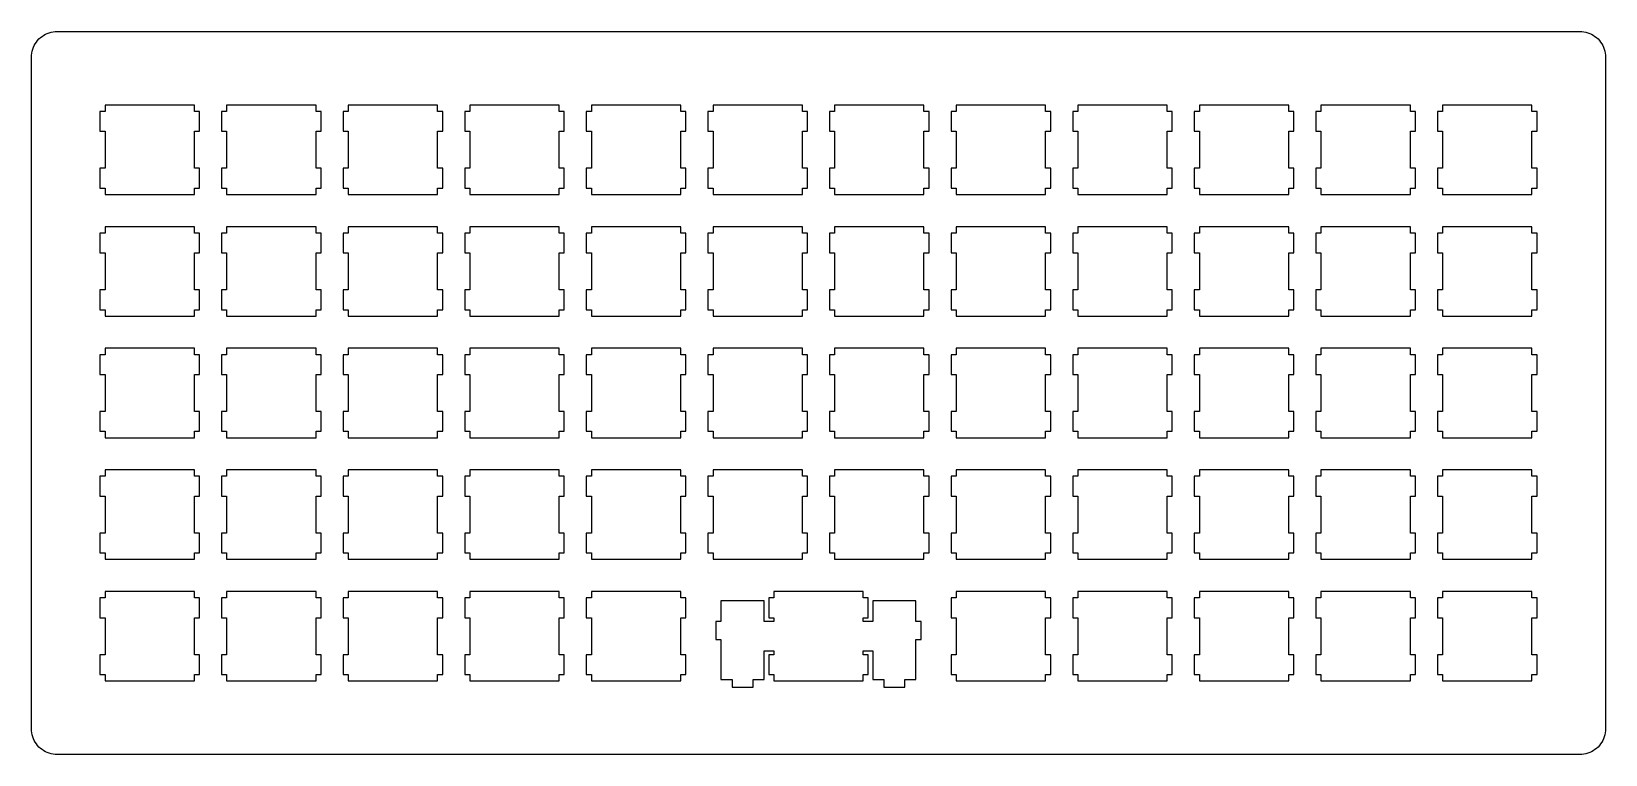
# Model space of a CAD drawing. Extents: x 0 to 247, y 0 to 113.
import ezdxf

# ---------------------------------------------------------------- set-up
doc = ezdxf.new("R2010")
doc.units = 0
doc.layers.get('0').update_dxf_attribs({"linetype": 'CONTINUOUS'})

msp = doc.modelspace()

# ---------------------------------------------------------------- linework, layer by layer
at = {"color": 0}
for p, q in [((0.39825, 110.874), (0.52917, 111.158)), ((0.52917, 111.158), (0.68351, 111.432)), ((0.68351, 111.432), (0.85714, 111.694)), ((0.85714, 111.694), (1.05282, 111.941)), ((1.05282, 111.941), (1.26642, 112.171)), ((1.26642, 112.171), (1.49655, 112.384)), ((1.49655, 112.384), (1.74322, 112.58)), ((1.74322, 112.58), (2.00504, 112.754)), ((2.00504, 112.754), (2.27928, 112.908)), ((2.27928, 112.908), (2.56315, 113.039)), ((2.56315, 113.039), (2.85805, 113.148)), ((2.85805, 113.148), (3.16122, 113.232)), ((3.16122, 113.232), (3.46852, 113.294)), ((3.46852, 113.294), (3.78135, 113.331)), ((3.78135, 113.331), (4.09416, 113.344)), ((4.09416, 113.344), (242.696, 113.342)), ((242.696, 113.342), (243.009, 113.331)), ((243.009, 113.331), (243.32, 113.294)), ((243.32, 113.294), (243.629, 113.232)), ((243.629, 113.232), (243.932, 113.148)), ((243.932, 113.148), (244.226, 113.039)), ((244.226, 113.039), (244.511, 112.908)), ((244.511, 112.908), (244.785, 112.754)), ((244.785, 112.754), (245.047, 112.58)), ((245.047, 112.58), (245.292, 112.384)), ((245.292, 112.384), (245.524, 112.171)), ((245.524, 112.171), (245.737, 111.941)), ((245.737, 111.941), (245.932, 111.694)), ((245.932, 111.694), (246.105, 111.432)), ((246.105, 111.432), (246.26, 111.158)), ((246.26, 111.158), (246.391, 110.874)), ((0.09371, 4.09279), (0.09508, 109.343)), ((0.09508, 109.343), (0.10611, 109.656)), ((0.10611, 109.656), (0.14332, 109.969)), ((0.14332, 109.969), (0.20533, 110.276)), ((0.20533, 110.276), (0.28939, 110.579)), ((0.28939, 110.579), (0.39825, 110.874)), ((246.391, 110.874), (246.499, 110.579)), ((246.499, 110.579), (246.585, 110.276)), ((246.585, 110.276), (246.645, 109.969)), ((246.645, 109.969), (246.683, 109.656)), ((246.683, 109.656), (246.695, 109.343)), ((246.695, 109.343), (246.696, 4.09279)), ((11.6196, 101.818), (11.6196, 100.817)), ((25.6191, 101.818), (11.6196, 101.818)), ((25.6191, 100.817), (25.6191, 101.818)), ((30.6696, 101.818), (30.6696, 100.817)), ((44.6691, 101.818), (30.6696, 101.818)), ((44.6691, 100.817), (44.6691, 101.818)), ((49.7198, 101.818), (49.7198, 100.817)), ((63.7191, 101.818), (49.7198, 101.818)), ((63.7191, 100.817), (63.7191, 101.818)), ((68.7698, 101.818), (68.7698, 100.817)), ((82.7691, 101.818), (68.7698, 101.818)), ((82.7691, 100.817), (82.7691, 101.818)), ((87.8198, 101.818), (87.8198, 100.817)), ((101.819, 101.818), (87.8198, 101.818)), ((101.819, 100.817), (101.819, 101.818)), ((106.868, 101.818), (106.868, 100.817)), ((120.869, 101.818), (106.868, 101.818)), ((120.869, 100.817), (120.869, 101.818)), ((125.918, 101.818), (125.918, 100.817)), ((139.919, 101.818), (125.918, 101.818)), ((139.919, 100.817), (139.919, 101.818)), ((144.97, 101.818), (144.97, 100.817)), ((158.969, 101.818), (144.97, 101.818)), ((158.969, 100.817), (158.969, 101.818)), ((164.02, 101.818), (164.02, 100.817)), ((178.019, 101.818), (164.02, 101.818)), ((178.019, 100.817), (178.019, 101.818)), ((183.07, 101.818), (183.07, 100.817)), ((197.069, 101.818), (183.07, 101.818)), ((197.069, 100.817), (197.069, 101.818)), ((202.12, 101.818), (202.12, 100.817)), ((216.119, 101.818), (202.12, 101.818)), ((216.119, 100.817), (216.119, 101.818)), ((221.17, 101.818), (221.17, 100.817)), ((235.169, 101.818), (221.17, 101.818)), ((235.169, 100.817), (235.169, 101.818)), ((11.6196, 100.817), (10.819, 100.817)), ((10.819, 100.817), (10.819, 97.718)), ((26.4197, 100.817), (25.6191, 100.817)), ((26.4197, 97.718), (26.4197, 100.817)), ((30.6696, 100.817), (29.8704, 100.817)), ((29.8704, 100.817), (29.8704, 97.718)), ((45.4699, 100.817), (44.6691, 100.817)), ((45.4699, 97.718), (45.4699, 100.817)), ((49.7198, 100.817), (48.9204, 100.817)), ((48.9204, 100.817), (48.9204, 97.718)), ((64.5199, 100.817), (63.7191, 100.817)), ((64.5199, 97.718), (64.5199, 100.817)), ((68.7698, 100.817), (67.9704, 100.817)), ((67.9704, 100.817), (67.9704, 97.718)), ((83.5699, 100.817), (82.7691, 100.817)), ((83.5699, 97.718), (83.5699, 100.817)), ((87.8198, 100.817), (87.0204, 100.817)), ((87.0204, 100.817), (87.0204, 97.718)), ((102.618, 100.817), (101.819, 100.817)), ((102.618, 97.718), (102.618, 100.817)), ((106.868, 100.817), (106.07, 100.817)), ((106.07, 100.817), (106.07, 97.718)), ((121.668, 100.817), (120.869, 100.817)), ((121.668, 97.718), (121.668, 100.817)), ((125.918, 100.817), (125.119, 100.817)), ((125.119, 100.817), (125.119, 97.718)), ((140.72, 100.817), (139.919, 100.817)), ((140.72, 97.718), (140.72, 100.817)), ((144.97, 100.817), (144.17, 100.817)), ((144.17, 100.817), (144.17, 97.718)), ((159.77, 100.817), (158.969, 100.817)), ((159.77, 97.718), (159.77, 100.817)), ((164.02, 100.817), (163.22, 100.817)), ((163.22, 100.817), (163.22, 97.718)), ((178.82, 100.817), (178.019, 100.817)), ((178.82, 97.718), (178.82, 100.817)), ((183.07, 100.817), (182.27, 100.817)), ((182.27, 100.817), (182.27, 97.718)), ((197.87, 100.817), (197.069, 100.817)), ((197.87, 97.718), (197.87, 100.817)), ((202.12, 100.817), (201.32, 100.817)), ((201.32, 100.817), (201.32, 97.718)), ((216.92, 100.817), (216.119, 100.817)), ((216.92, 97.718), (216.92, 100.817)), ((221.17, 100.817), (220.37, 100.817)), ((220.37, 100.817), (220.37, 97.718)), ((235.97, 100.817), (235.169, 100.817)), ((235.97, 97.718), (235.97, 100.817)), ((10.819, 97.718), (11.6196, 97.718)), ((11.6196, 97.718), (11.6196, 91.9194)), ((25.6191, 91.9194), (25.6191, 97.718)), ((25.6191, 97.718), (26.4197, 97.718)), ((29.8704, 97.718), (30.6696, 97.718)), ((30.6696, 97.718), (30.6696, 91.9194)), ((44.6691, 91.9194), (44.6691, 97.718)), ((44.6691, 97.718), (45.4699, 97.718)), ((48.9204, 97.718), (49.7198, 97.718)), ((49.7198, 97.718), (49.7198, 91.9194)), ((63.7191, 91.9194), (63.7191, 97.718)), ((63.7191, 97.718), (64.5199, 97.718)), ((67.9704, 97.718), (68.7698, 97.718)), ((68.7698, 97.718), (68.7698, 91.9194)), ((82.7691, 91.9194), (82.7691, 97.718)), ((82.7691, 97.718), (83.5699, 97.718)), ((87.0204, 97.718), (87.8198, 97.718)), ((87.8198, 97.718), (87.8198, 91.9194)), ((101.819, 91.9194), (101.819, 97.718)), ((101.819, 97.718), (102.618, 97.718)), ((106.07, 97.718), (106.868, 97.718)), ((106.868, 97.718), (106.868, 91.9194)), ((120.869, 91.9194), (120.869, 97.718)), ((120.869, 97.718), (121.668, 97.718)), ((125.119, 97.718), (125.918, 97.718)), ((125.918, 97.718), (125.918, 91.9194)), ((139.919, 91.9194), (139.919, 97.718)), ((139.919, 97.718), (140.72, 97.718)), ((144.17, 97.718), (144.97, 97.718)), ((144.97, 97.718), (144.97, 91.9194)), ((158.969, 91.9194), (158.969, 97.718)), ((158.969, 97.718), (159.77, 97.718)), ((163.22, 97.718), (164.02, 97.718)), ((164.02, 97.718), (164.02, 91.9194)), ((178.019, 91.9194), (178.019, 97.718)), ((178.019, 97.718), (178.82, 97.718)), ((182.27, 97.718), (183.07, 97.718)), ((183.07, 97.718), (183.07, 91.9194)), ((197.069, 91.9194), (197.069, 97.718)), ((197.069, 97.718), (197.87, 97.718)), ((201.32, 97.718), (202.12, 97.718)), ((202.12, 97.718), (202.12, 91.9194)), ((216.119, 91.9194), (216.119, 97.718)), ((216.119, 97.718), (216.92, 97.718)), ((220.37, 97.718), (221.17, 97.718)), ((221.17, 97.718), (221.17, 91.9194)), ((235.169, 91.9194), (235.169, 97.718)), ((235.169, 97.718), (235.97, 97.718)), ((11.6196, 91.9194), (10.819, 91.9194)), ((10.819, 91.9194), (10.819, 88.8175)), ((26.4197, 91.9194), (25.6191, 91.9194)), ((26.4197, 88.8175), (26.4197, 91.9194)), ((30.6696, 91.9194), (29.8704, 91.9194)), ((29.8704, 91.9194), (29.8704, 88.8175)), ((45.4699, 91.9194), (44.6691, 91.9194)), ((45.4699, 88.8175), (45.4699, 91.9194)), ((49.7198, 91.9194), (48.9204, 91.9194)), ((48.9204, 91.9194), (48.9204, 88.8175)), ((64.5199, 91.9194), (63.7191, 91.9194)), ((64.5199, 88.8175), (64.5199, 91.9194)), ((68.7698, 91.9194), (67.9704, 91.9194)), ((67.9704, 91.9194), (67.9704, 88.8175)), ((83.5699, 91.9194), (82.7691, 91.9194)), ((83.5699, 88.8175), (83.5699, 91.9194)), ((87.8198, 91.9194), (87.0204, 91.9194)), ((87.0204, 91.9194), (87.0204, 88.8175)), ((102.618, 91.9194), (101.819, 91.9194)), ((102.618, 88.8175), (102.618, 91.9194)), ((106.868, 91.9194), (106.07, 91.9194)), ((106.07, 91.9194), (106.07, 88.8175)), ((121.668, 91.9194), (120.869, 91.9194)), ((121.668, 88.8175), (121.668, 91.9194)), ((125.918, 91.9194), (125.119, 91.9194)), ((125.119, 91.9194), (125.119, 88.8175)), ((140.72, 91.9194), (139.919, 91.9194)), ((140.72, 88.8175), (140.72, 91.9194)), ((144.97, 91.9194), (144.17, 91.9194)), ((144.17, 91.9194), (144.17, 88.8175)), ((159.77, 91.9194), (158.969, 91.9194)), ((159.77, 88.8175), (159.77, 91.9194)), ((164.02, 91.9194), (163.22, 91.9194)), ((163.22, 91.9194), (163.22, 88.8175)), ((178.82, 91.9194), (178.019, 91.9194)), ((178.82, 88.8175), (178.82, 91.9194)), ((183.07, 91.9194), (182.27, 91.9194)), ((182.27, 91.9194), (182.27, 88.8175)), ((197.87, 91.9194), (197.069, 91.9194)), ((197.87, 88.8175), (197.87, 91.9194)), ((202.12, 91.9194), (201.32, 91.9194)), ((201.32, 91.9194), (201.32, 88.8175)), ((216.92, 91.9194), (216.119, 91.9194)), ((216.92, 88.8175), (216.92, 91.9194)), ((221.17, 91.9194), (220.37, 91.9194)), ((220.37, 91.9194), (220.37, 88.8175)), ((235.97, 91.9194), (235.169, 91.9194)), ((235.97, 88.8175), (235.97, 91.9194)), ((10.819, 88.8175), (11.6196, 88.8175)), ((11.6196, 88.8175), (11.6196, 87.8184)), ((25.6191, 87.8184), (25.6191, 88.8175)), ((25.6191, 88.8175), (26.4197, 88.8175)), ((29.8704, 88.8175), (30.6696, 88.8175)), ((30.6696, 88.8175), (30.6696, 87.8184)), ((44.6691, 87.8184), (44.6691, 88.8175)), ((44.6691, 88.8175), (45.4699, 88.8175)), ((48.9204, 88.8175), (49.7198, 88.8175)), ((49.7198, 88.8175), (49.7198, 87.8184)), ((63.7191, 87.8184), (63.7191, 88.8175)), ((63.7191, 88.8175), (64.5199, 88.8175)), ((67.9704, 88.8175), (68.7698, 88.8175)), ((68.7698, 88.8175), (68.7698, 87.8184)), ((82.7691, 87.8184), (82.7691, 88.8175)), ((82.7691, 88.8175), (83.5699, 88.8175)), ((87.0204, 88.8175), (87.8198, 88.8175)), ((87.8198, 88.8175), (87.8198, 87.8184)), ((101.819, 87.8184), (101.819, 88.8175)), ((101.819, 88.8175), (102.618, 88.8175)), ((106.07, 88.8175), (106.868, 88.8175)), ((106.868, 88.8175), (106.868, 87.8184)), ((120.869, 87.8184), (120.869, 88.8175)), ((120.869, 88.8175), (121.668, 88.8175)), ((125.119, 88.8175), (125.918, 88.8175)), ((125.918, 88.8175), (125.918, 87.8184)), ((139.919, 87.8184), (139.919, 88.8175)), ((139.919, 88.8175), (140.72, 88.8175)), ((144.17, 88.8175), (144.97, 88.8175)), ((144.97, 88.8175), (144.97, 87.8184)), ((158.969, 87.8184), (158.969, 88.8175)), ((158.969, 88.8175), (159.77, 88.8175)), ((163.22, 88.8175), (164.02, 88.8175)), ((164.02, 88.8175), (164.02, 87.8184)), ((178.019, 87.8184), (178.019, 88.8175)), ((178.019, 88.8175), (178.82, 88.8175)), ((182.27, 88.8175), (183.07, 88.8175)), ((183.07, 88.8175), (183.07, 87.8184)), ((197.069, 87.8184), (197.069, 88.8175)), ((197.069, 88.8175), (197.87, 88.8175)), ((201.32, 88.8175), (202.12, 88.8175)), ((202.12, 88.8175), (202.12, 87.8184)), ((216.119, 87.8184), (216.119, 88.8175)), ((216.119, 88.8175), (216.92, 88.8175)), ((220.37, 88.8175), (221.17, 88.8175)), ((221.17, 88.8175), (221.17, 87.8184)), ((235.169, 87.8184), (235.169, 88.8175)), ((235.169, 88.8175), (235.97, 88.8175)), ((11.6196, 87.8184), (25.6191, 87.8184)), ((30.6696, 87.8184), (44.6691, 87.8184)), ((49.7198, 87.8184), (63.7191, 87.8184)), ((68.7698, 87.8184), (82.7691, 87.8184)), ((87.8198, 87.8184), (101.819, 87.8184)), ((106.868, 87.8184), (120.869, 87.8184)), ((125.918, 87.8184), (139.919, 87.8184)), ((144.97, 87.8184), (158.969, 87.8184)), ((164.02, 87.8184), (178.019, 87.8184)), ((183.07, 87.8184), (197.069, 87.8184)), ((202.12, 87.8184), (216.119, 87.8184)), ((221.17, 87.8184), (235.169, 87.8184)), ((11.6196, 81.7672), (10.819, 81.7672)), ((10.819, 81.7672), (10.819, 78.668)), ((11.6196, 82.7677), (11.6196, 81.7672)), ((25.6191, 82.7677), (11.6196, 82.7677)), ((25.6191, 81.7672), (25.6191, 82.7677)), ((26.4197, 81.7672), (25.6191, 81.7672)), ((26.4197, 78.668), (26.4197, 81.7672)), ((30.6696, 81.7672), (29.8704, 81.7672)), ((29.8704, 81.7672), (29.8704, 78.668)), ((30.6696, 82.7677), (30.6696, 81.7672)), ((44.6691, 82.7677), (30.6696, 82.7677)), ((44.6691, 81.7672), (44.6691, 82.7677)), ((45.4699, 81.7672), (44.6691, 81.7672)), ((45.4699, 78.668), (45.4699, 81.7672)), ((49.7198, 81.7672), (48.9204, 81.7672)), ((48.9204, 81.7672), (48.9204, 78.668)), ((49.7198, 82.7677), (49.7198, 81.7672)), ((63.7191, 82.7677), (49.7198, 82.7677)), ((63.7191, 81.7672), (63.7191, 82.7677)), ((64.5199, 81.7672), (63.7191, 81.7672)), ((64.5199, 78.668), (64.5199, 81.7672)), ((68.7698, 81.7672), (67.9704, 81.7672)), ((67.9704, 81.7672), (67.9704, 78.668)), ((68.7698, 82.7677), (68.7698, 81.7672)), ((82.7691, 82.7677), (68.7698, 82.7677)), ((82.7691, 81.7672), (82.7691, 82.7677)), ((83.5699, 81.7672), (82.7691, 81.7672)), ((83.5699, 78.668), (83.5699, 81.7672)), ((87.8198, 81.7672), (87.0204, 81.7672)), ((87.0204, 81.7672), (87.0204, 78.668)), ((87.8198, 82.7677), (87.8198, 81.7672)), ((101.819, 82.7677), (87.8198, 82.7677)), ((101.819, 81.7672), (101.819, 82.7677)), ((102.618, 81.7672), (101.819, 81.7672)), ((102.618, 78.668), (102.618, 81.7672)), ((106.868, 81.7672), (106.07, 81.7672)), ((106.07, 81.7672), (106.07, 78.668)), ((106.868, 82.7677), (106.868, 81.7672)), ((120.869, 82.7677), (106.868, 82.7677)), ((120.869, 81.7672), (120.869, 82.7677)), ((121.668, 81.7672), (120.869, 81.7672)), ((121.668, 78.668), (121.668, 81.7672)), ((125.918, 81.7672), (125.119, 81.7672)), ((125.119, 81.7672), (125.119, 78.668)), ((125.918, 82.7677), (125.918, 81.7672)), ((139.919, 82.7677), (125.918, 82.7677)), ((139.919, 81.7672), (139.919, 82.7677)), ((140.72, 81.7672), (139.919, 81.7672)), ((140.72, 78.668), (140.72, 81.7672)), ((144.97, 81.7672), (144.17, 81.7672)), ((144.17, 81.7672), (144.17, 78.668)), ((144.97, 82.7677), (144.97, 81.7672)), ((158.969, 82.7677), (144.97, 82.7677)), ((158.969, 81.7672), (158.969, 82.7677)), ((159.77, 81.7672), (158.969, 81.7672)), ((159.77, 78.668), (159.77, 81.7672)), ((164.02, 81.7672), (163.22, 81.7672)), ((163.22, 81.7672), (163.22, 78.668)), ((164.02, 82.7677), (164.02, 81.7672)), ((178.019, 82.7677), (164.02, 82.7677)), ((178.019, 81.7672), (178.019, 82.7677)), ((178.82, 81.7672), (178.019, 81.7672)), ((178.82, 78.668), (178.82, 81.7672)), ((183.07, 81.7672), (182.27, 81.7672)), ((182.27, 81.7672), (182.27, 78.668)), ((183.07, 82.7677), (183.07, 81.7672)), ((197.069, 82.7677), (183.07, 82.7677)), ((197.069, 81.7672), (197.069, 82.7677)), ((197.87, 81.7672), (197.069, 81.7672)), ((197.87, 78.668), (197.87, 81.7672)), ((202.12, 81.7672), (201.32, 81.7672)), ((201.32, 81.7672), (201.32, 78.668)), ((202.12, 82.7677), (202.12, 81.7672)), ((216.119, 82.7677), (202.12, 82.7677)), ((216.119, 81.7672), (216.119, 82.7677)), ((216.92, 81.7672), (216.119, 81.7672)), ((216.92, 78.668), (216.92, 81.7672)), ((221.17, 81.7672), (220.37, 81.7672)), ((220.37, 81.7672), (220.37, 78.668)), ((221.17, 82.7677), (221.17, 81.7672)), ((235.169, 82.7677), (221.17, 82.7677)), ((235.169, 81.7672), (235.169, 82.7677)), ((235.97, 81.7672), (235.169, 81.7672)), ((235.97, 78.668), (235.97, 81.7672)), ((10.819, 78.668), (11.6196, 78.668)), ((11.6196, 78.668), (11.6196, 72.868)), ((25.6191, 72.868), (25.6191, 78.668)), ((25.6191, 78.668), (26.4197, 78.668)), ((29.8704, 78.668), (30.6696, 78.668)), ((30.6696, 78.668), (30.6696, 72.868)), ((44.6691, 72.868), (44.6691, 78.668)), ((44.6691, 78.668), (45.4699, 78.668)), ((48.9204, 78.668), (49.7198, 78.668)), ((49.7198, 78.668), (49.7198, 72.868)), ((63.7191, 72.868), (63.7191, 78.668)), ((63.7191, 78.668), (64.5199, 78.668)), ((67.9704, 78.668), (68.7698, 78.668)), ((68.7698, 78.668), (68.7698, 72.868)), ((82.7691, 72.868), (82.7691, 78.668)), ((82.7691, 78.668), (83.5699, 78.668)), ((87.0204, 78.668), (87.8198, 78.668)), ((87.8198, 78.668), (87.8198, 72.868)), ((101.819, 72.868), (101.819, 78.668)), ((101.819, 78.668), (102.618, 78.668)), ((106.07, 78.668), (106.868, 78.668)), ((106.868, 78.668), (106.868, 72.868)), ((120.869, 72.868), (120.869, 78.668)), ((120.869, 78.668), (121.668, 78.668)), ((125.119, 78.668), (125.918, 78.668)), ((125.918, 78.668), (125.918, 72.868)), ((139.919, 72.868), (139.919, 78.668)), ((139.919, 78.668), (140.72, 78.668)), ((144.17, 78.668), (144.97, 78.668)), ((144.97, 78.668), (144.97, 72.868)), ((158.969, 72.868), (158.969, 78.668)), ((158.969, 78.668), (159.77, 78.668)), ((163.22, 78.668), (164.02, 78.668)), ((164.02, 78.668), (164.02, 72.868)), ((178.019, 72.868), (178.019, 78.668)), ((178.019, 78.668), (178.82, 78.668)), ((182.27, 78.668), (183.07, 78.668)), ((183.07, 78.668), (183.07, 72.868)), ((197.069, 72.868), (197.069, 78.668)), ((197.069, 78.668), (197.87, 78.668)), ((201.32, 78.668), (202.12, 78.668)), ((202.12, 78.668), (202.12, 72.868)), ((216.119, 72.868), (216.119, 78.668)), ((216.119, 78.668), (216.92, 78.668)), ((220.37, 78.668), (221.17, 78.668)), ((221.17, 78.668), (221.17, 72.868)), ((235.169, 72.868), (235.169, 78.668)), ((235.169, 78.668), (235.97, 78.668)), ((11.6196, 72.868), (10.819, 72.868)), ((10.819, 72.868), (10.819, 69.7675)), ((26.4197, 72.868), (25.6191, 72.868)), ((26.4197, 69.7675), (26.4197, 72.868)), ((30.6696, 72.868), (29.8704, 72.868)), ((29.8704, 72.868), (29.8704, 69.7675)), ((45.4699, 72.868), (44.6691, 72.868)), ((45.4699, 69.7675), (45.4699, 72.868)), ((49.7198, 72.868), (48.9204, 72.868)), ((48.9204, 72.868), (48.9204, 69.7675)), ((64.5199, 72.868), (63.7191, 72.868)), ((64.5199, 69.7675), (64.5199, 72.868)), ((68.7698, 72.868), (67.9704, 72.868)), ((67.9704, 72.868), (67.9704, 69.7675)), ((83.5699, 72.868), (82.7691, 72.868)), ((83.5699, 69.7675), (83.5699, 72.868)), ((87.8198, 72.868), (87.0204, 72.868)), ((87.0204, 72.868), (87.0204, 69.7675)), ((102.618, 72.868), (101.819, 72.868)), ((102.618, 69.7675), (102.618, 72.868)), ((106.868, 72.868), (106.07, 72.868)), ((106.07, 72.868), (106.07, 69.7675)), ((121.668, 72.868), (120.869, 72.868)), ((121.668, 69.7675), (121.668, 72.868)), ((125.918, 72.868), (125.119, 72.868)), ((125.119, 72.868), (125.119, 69.7675)), ((140.72, 72.868), (139.919, 72.868)), ((140.72, 69.7675), (140.72, 72.868)), ((144.97, 72.868), (144.17, 72.868)), ((144.17, 72.868), (144.17, 69.7675)), ((159.77, 72.868), (158.969, 72.868)), ((159.77, 69.7675), (159.77, 72.868)), ((164.02, 72.868), (163.22, 72.868)), ((163.22, 72.868), (163.22, 69.7675)), ((178.82, 72.868), (178.019, 72.868)), ((178.82, 69.7675), (178.82, 72.868)), ((183.07, 72.868), (182.27, 72.868)), ((182.27, 72.868), (182.27, 69.7675)), ((197.87, 72.868), (197.069, 72.868)), ((197.87, 69.7675), (197.87, 72.868)), ((202.12, 72.868), (201.32, 72.868)), ((201.32, 72.868), (201.32, 69.7675)), ((216.92, 72.868), (216.119, 72.868)), ((216.92, 69.7675), (216.92, 72.868)), ((221.17, 72.868), (220.37, 72.868)), ((220.37, 72.868), (220.37, 69.7675)), ((235.97, 72.868), (235.169, 72.868)), ((235.97, 69.7675), (235.97, 72.868)), ((10.819, 69.7675), (11.6196, 69.7675)), ((11.6196, 69.7675), (11.6196, 68.7684)), ((25.6191, 68.7684), (25.6191, 69.7675)), ((25.6191, 69.7675), (26.4197, 69.7675)), ((29.8704, 69.7675), (30.6696, 69.7675)), ((30.6696, 69.7675), (30.6696, 68.7684)), ((44.6691, 68.7684), (44.6691, 69.7675)), ((44.6691, 69.7675), (45.4699, 69.7675)), ((48.9204, 69.7675), (49.7198, 69.7675)), ((49.7198, 69.7675), (49.7198, 68.7684)), ((63.7191, 68.7684), (63.7191, 69.7675)), ((63.7191, 69.7675), (64.5199, 69.7675)), ((67.9704, 69.7675), (68.7698, 69.7675)), ((68.7698, 69.7675), (68.7698, 68.7684)), ((82.7691, 68.7684), (82.7691, 69.7675)), ((82.7691, 69.7675), (83.5699, 69.7675)), ((87.0204, 69.7675), (87.8198, 69.7675)), ((87.8198, 69.7675), (87.8198, 68.7684)), ((101.819, 68.7684), (101.819, 69.7675)), ((101.819, 69.7675), (102.618, 69.7675)), ((106.07, 69.7675), (106.868, 69.7675)), ((106.868, 69.7675), (106.868, 68.7684)), ((120.869, 68.7684), (120.869, 69.7675)), ((120.869, 69.7675), (121.668, 69.7675)), ((125.119, 69.7675), (125.918, 69.7675)), ((125.918, 69.7675), (125.918, 68.7684)), ((139.919, 68.7684), (139.919, 69.7675)), ((139.919, 69.7675), (140.72, 69.7675)), ((144.17, 69.7675), (144.97, 69.7675)), ((144.97, 69.7675), (144.97, 68.7684)), ((158.969, 68.7684), (158.969, 69.7675)), ((158.969, 69.7675), (159.77, 69.7675)), ((163.22, 69.7675), (164.02, 69.7675)), ((164.02, 69.7675), (164.02, 68.7684)), ((178.019, 68.7684), (178.019, 69.7675)), ((178.019, 69.7675), (178.82, 69.7675)), ((182.27, 69.7675), (183.07, 69.7675)), ((183.07, 69.7675), (183.07, 68.7684)), ((197.069, 68.7684), (197.069, 69.7675)), ((197.069, 69.7675), (197.87, 69.7675)), ((201.32, 69.7675), (202.12, 69.7675)), ((202.12, 69.7675), (202.12, 68.7684)), ((216.119, 68.7684), (216.119, 69.7675)), ((216.119, 69.7675), (216.92, 69.7675)), ((220.37, 69.7675), (221.17, 69.7675)), ((221.17, 69.7675), (221.17, 68.7684)), ((235.169, 68.7684), (235.169, 69.7675)), ((235.169, 69.7675), (235.97, 69.7675)), ((11.6196, 68.7684), (25.6191, 68.7684)), ((30.6696, 68.7684), (44.6691, 68.7684)), ((49.7198, 68.7684), (63.7191, 68.7684)), ((68.7698, 68.7684), (82.7691, 68.7684)), ((87.8198, 68.7684), (101.819, 68.7684)), ((106.868, 68.7684), (120.869, 68.7684)), ((125.918, 68.7684), (139.919, 68.7684)), ((144.97, 68.7684), (158.969, 68.7684)), ((164.02, 68.7684), (178.019, 68.7684)), ((183.07, 68.7684), (197.069, 68.7684)), ((202.12, 68.7684), (216.119, 68.7684)), ((221.17, 68.7684), (235.169, 68.7684)), ((11.6196, 62.7172), (10.819, 62.7172)), ((10.819, 62.7172), (10.819, 59.618)), ((11.6196, 63.7177), (11.6196, 62.7172)), ((25.6191, 63.7177), (11.6196, 63.7177)), ((25.6191, 62.7172), (25.6191, 63.7177)), ((26.4197, 62.7172), (25.6191, 62.7172)), ((26.4197, 59.618), (26.4197, 62.7172)), ((30.6696, 62.7172), (29.8704, 62.7172)), ((29.8704, 62.7172), (29.8704, 59.618)), ((30.6696, 63.7177), (30.6696, 62.7172)), ((44.6691, 63.7177), (30.6696, 63.7177)), ((44.6691, 62.7172), (44.6691, 63.7177)), ((45.4699, 62.7172), (44.6691, 62.7172)), ((45.4699, 59.618), (45.4699, 62.7172)), ((49.7198, 62.7172), (48.9204, 62.7172)), ((48.9204, 62.7172), (48.9204, 59.618)), ((49.7198, 63.7177), (49.7198, 62.7172)), ((63.7191, 63.7177), (49.7198, 63.7177)), ((63.7191, 62.7172), (63.7191, 63.7177)), ((64.5199, 62.7172), (63.7191, 62.7172)), ((64.5199, 59.618), (64.5199, 62.7172)), ((68.7698, 62.7172), (67.9704, 62.7172)), ((67.9704, 62.7172), (67.9704, 59.618)), ((68.7698, 63.7177), (68.7698, 62.7172)), ((82.7691, 63.7177), (68.7698, 63.7177)), ((82.7691, 62.7172), (82.7691, 63.7177)), ((83.5699, 62.7172), (82.7691, 62.7172)), ((83.5699, 59.618), (83.5699, 62.7172)), ((87.8198, 62.7172), (87.0204, 62.7172)), ((87.0204, 62.7172), (87.0204, 59.618)), ((87.8198, 63.7177), (87.8198, 62.7172)), ((101.819, 63.7177), (87.8198, 63.7177)), ((101.819, 62.7172), (101.819, 63.7177)), ((102.618, 62.7172), (101.819, 62.7172)), ((102.618, 59.618), (102.618, 62.7172)), ((106.868, 62.7172), (106.07, 62.7172)), ((106.07, 62.7172), (106.07, 59.618)), ((106.868, 63.7177), (106.868, 62.7172)), ((120.869, 63.7177), (106.868, 63.7177)), ((120.869, 62.7172), (120.869, 63.7177)), ((121.668, 62.7172), (120.869, 62.7172)), ((121.668, 59.618), (121.668, 62.7172)), ((125.918, 62.7172), (125.119, 62.7172)), ((125.119, 62.7172), (125.119, 59.618)), ((125.918, 63.7177), (125.918, 62.7172)), ((139.919, 63.7177), (125.918, 63.7177)), ((139.919, 62.7172), (139.919, 63.7177)), ((140.72, 62.7172), (139.919, 62.7172)), ((140.72, 59.618), (140.72, 62.7172)), ((144.97, 62.7172), (144.17, 62.7172)), ((144.17, 62.7172), (144.17, 59.618)), ((144.97, 63.7177), (144.97, 62.7172)), ((158.969, 63.7177), (144.97, 63.7177)), ((158.969, 62.7172), (158.969, 63.7177)), ((159.77, 62.7172), (158.969, 62.7172)), ((159.77, 59.618), (159.77, 62.7172)), ((164.02, 62.7172), (163.22, 62.7172)), ((163.22, 62.7172), (163.22, 59.618)), ((164.02, 63.7177), (164.02, 62.7172)), ((178.019, 63.7177), (164.02, 63.7177)), ((178.019, 62.7172), (178.019, 63.7177)), ((178.82, 62.7172), (178.019, 62.7172)), ((178.82, 59.618), (178.82, 62.7172)), ((183.07, 62.7172), (182.27, 62.7172)), ((182.27, 62.7172), (182.27, 59.618)), ((183.07, 63.7177), (183.07, 62.7172)), ((197.069, 63.7177), (183.07, 63.7177)), ((197.069, 62.7172), (197.069, 63.7177)), ((197.87, 62.7172), (197.069, 62.7172)), ((197.87, 59.618), (197.87, 62.7172)), ((202.12, 62.7172), (201.32, 62.7172)), ((201.32, 62.7172), (201.32, 59.618)), ((202.12, 63.7177), (202.12, 62.7172)), ((216.119, 63.7177), (202.12, 63.7177)), ((216.119, 62.7172), (216.119, 63.7177)), ((216.92, 62.7172), (216.119, 62.7172)), ((216.92, 59.618), (216.92, 62.7172)), ((221.17, 62.7172), (220.37, 62.7172)), ((220.37, 62.7172), (220.37, 59.618)), ((221.17, 63.7177), (221.17, 62.7172)), ((235.169, 63.7177), (221.17, 63.7177)), ((235.169, 62.7172), (235.169, 63.7177)), ((235.97, 62.7172), (235.169, 62.7172)), ((235.97, 59.618), (235.97, 62.7172)), ((10.819, 59.618), (11.6196, 59.618)), ((11.6196, 59.618), (11.6196, 53.818)), ((25.6191, 53.818), (25.6191, 59.618)), ((25.6191, 59.618), (26.4197, 59.618)), ((29.8704, 59.618), (30.6696, 59.618)), ((30.6696, 59.618), (30.6696, 53.818)), ((44.6691, 53.818), (44.6691, 59.618)), ((44.6691, 59.618), (45.4699, 59.618)), ((48.9204, 59.618), (49.7198, 59.618)), ((49.7198, 59.618), (49.7198, 53.818)), ((63.7191, 53.818), (63.7191, 59.618)), ((63.7191, 59.618), (64.5199, 59.618)), ((67.9704, 59.618), (68.7698, 59.618)), ((68.7698, 59.618), (68.7698, 53.818)), ((82.7691, 53.818), (82.7691, 59.618)), ((82.7691, 59.618), (83.5699, 59.618)), ((87.0204, 59.618), (87.8198, 59.618)), ((87.8198, 59.618), (87.8198, 53.818)), ((101.819, 53.818), (101.819, 59.618)), ((101.819, 59.618), (102.618, 59.618)), ((106.07, 59.618), (106.868, 59.618)), ((106.868, 59.618), (106.868, 53.818)), ((120.869, 53.818), (120.869, 59.618)), ((120.869, 59.618), (121.668, 59.618)), ((125.119, 59.618), (125.918, 59.618)), ((125.918, 59.618), (125.918, 53.818)), ((139.919, 53.818), (139.919, 59.618)), ((139.919, 59.618), (140.72, 59.618)), ((144.17, 59.618), (144.97, 59.618)), ((144.97, 59.618), (144.97, 53.818)), ((158.969, 53.818), (158.969, 59.618)), ((158.969, 59.618), (159.77, 59.618)), ((163.22, 59.618), (164.02, 59.618)), ((164.02, 59.618), (164.02, 53.818)), ((178.019, 53.818), (178.019, 59.618)), ((178.019, 59.618), (178.82, 59.618)), ((182.27, 59.618), (183.07, 59.618)), ((183.07, 59.618), (183.07, 53.818)), ((197.069, 53.818), (197.069, 59.618)), ((197.069, 59.618), (197.87, 59.618)), ((201.32, 59.618), (202.12, 59.618)), ((202.12, 59.618), (202.12, 53.818)), ((216.119, 53.818), (216.119, 59.618)), ((216.119, 59.618), (216.92, 59.618)), ((220.37, 59.618), (221.17, 59.618)), ((221.17, 59.618), (221.17, 53.818)), ((235.169, 53.818), (235.169, 59.618)), ((235.169, 59.618), (235.97, 59.618)), ((11.6196, 53.818), (10.819, 53.818)), ((10.819, 53.818), (10.819, 50.7175)), ((26.4197, 53.818), (25.6191, 53.818)), ((26.4197, 50.7175), (26.4197, 53.818)), ((30.6696, 53.818), (29.8704, 53.818)), ((29.8704, 53.818), (29.8704, 50.7175)), ((45.4699, 53.818), (44.6691, 53.818)), ((45.4699, 50.7175), (45.4699, 53.818)), ((49.7198, 53.818), (48.9204, 53.818)), ((48.9204, 53.818), (48.9204, 50.7175)), ((64.5199, 53.818), (63.7191, 53.818)), ((64.5199, 50.7175), (64.5199, 53.818)), ((68.7698, 53.818), (67.9704, 53.818)), ((67.9704, 53.818), (67.9704, 50.7175)), ((83.5699, 53.818), (82.7691, 53.818)), ((83.5699, 50.7175), (83.5699, 53.818)), ((87.8198, 53.818), (87.0204, 53.818)), ((87.0204, 53.818), (87.0204, 50.7175)), ((102.618, 53.818), (101.819, 53.818)), ((102.618, 50.7175), (102.618, 53.818)), ((106.868, 53.818), (106.07, 53.818)), ((106.07, 53.818), (106.07, 50.7175)), ((121.668, 53.818), (120.869, 53.818)), ((121.668, 50.7175), (121.668, 53.818)), ((125.918, 53.818), (125.119, 53.818)), ((125.119, 53.818), (125.119, 50.7175)), ((140.72, 53.818), (139.919, 53.818)), ((140.72, 50.7175), (140.72, 53.818)), ((144.97, 53.818), (144.17, 53.818)), ((144.17, 53.818), (144.17, 50.7175)), ((159.77, 53.818), (158.969, 53.818)), ((159.77, 50.7175), (159.77, 53.818)), ((164.02, 53.818), (163.22, 53.818)), ((163.22, 53.818), (163.22, 50.7175)), ((178.82, 53.818), (178.019, 53.818)), ((178.82, 50.7175), (178.82, 53.818)), ((183.07, 53.818), (182.27, 53.818)), ((182.27, 53.818), (182.27, 50.7175)), ((197.87, 53.818), (197.069, 53.818)), ((197.87, 50.7175), (197.87, 53.818)), ((202.12, 53.818), (201.32, 53.818)), ((201.32, 53.818), (201.32, 50.7175)), ((216.92, 53.818), (216.119, 53.818)), ((216.92, 50.7175), (216.92, 53.818)), ((221.17, 53.818), (220.37, 53.818)), ((220.37, 53.818), (220.37, 50.7175)), ((235.97, 53.818), (235.169, 53.818)), ((235.97, 50.7175), (235.97, 53.818)), ((10.819, 50.7175), (11.6196, 50.7175)), ((11.6196, 50.7175), (11.6196, 49.7184)), ((11.6196, 49.7184), (25.6191, 49.7184)), ((25.6191, 49.7184), (25.6191, 50.7175)), ((25.6191, 50.7175), (26.4197, 50.7175)), ((29.8704, 50.7175), (30.6696, 50.7175)), ((30.6696, 50.7175), (30.6696, 49.7184)), ((30.6696, 49.7184), (44.6691, 49.7184)), ((44.6691, 49.7184), (44.6691, 50.7175)), ((44.6691, 50.7175), (45.4699, 50.7175)), ((48.9204, 50.7175), (49.7198, 50.7175)), ((49.7198, 50.7175), (49.7198, 49.7184)), ((49.7198, 49.7184), (63.7191, 49.7184)), ((63.7191, 49.7184), (63.7191, 50.7175)), ((63.7191, 50.7175), (64.5199, 50.7175)), ((67.9704, 50.7175), (68.7698, 50.7175)), ((68.7698, 50.7175), (68.7698, 49.7184)), ((68.7698, 49.7184), (82.7691, 49.7184)), ((82.7691, 49.7184), (82.7691, 50.7175)), ((82.7691, 50.7175), (83.5699, 50.7175)), ((87.0204, 50.7175), (87.8198, 50.7175)), ((87.8198, 50.7175), (87.8198, 49.7184)), ((87.8198, 49.7184), (101.819, 49.7184)), ((101.819, 49.7184), (101.819, 50.7175)), ((101.819, 50.7175), (102.618, 50.7175)), ((106.07, 50.7175), (106.868, 50.7175)), ((106.868, 50.7175), (106.868, 49.7184)), ((106.868, 49.7184), (120.869, 49.7184)), ((120.869, 49.7184), (120.869, 50.7175)), ((120.869, 50.7175), (121.668, 50.7175)), ((125.119, 50.7175), (125.918, 50.7175)), ((125.918, 50.7175), (125.918, 49.7184)), ((125.918, 49.7184), (139.919, 49.7184)), ((139.919, 49.7184), (139.919, 50.7175)), ((139.919, 50.7175), (140.72, 50.7175)), ((144.17, 50.7175), (144.97, 50.7175)), ((144.97, 50.7175), (144.97, 49.7184)), ((144.97, 49.7184), (158.969, 49.7184)), ((158.969, 49.7184), (158.969, 50.7175)), ((158.969, 50.7175), (159.77, 50.7175)), ((163.22, 50.7175), (164.02, 50.7175)), ((164.02, 50.7175), (164.02, 49.7184)), ((164.02, 49.7184), (178.019, 49.7184)), ((178.019, 49.7184), (178.019, 50.7175)), ((178.019, 50.7175), (178.82, 50.7175)), ((182.27, 50.7175), (183.07, 50.7175)), ((183.07, 50.7175), (183.07, 49.7184)), ((183.07, 49.7184), (197.069, 49.7184)), ((197.069, 49.7184), (197.069, 50.7175)), ((197.069, 50.7175), (197.87, 50.7175)), ((201.32, 50.7175), (202.12, 50.7175)), ((202.12, 50.7175), (202.12, 49.7184)), ((202.12, 49.7184), (216.119, 49.7184)), ((216.119, 49.7184), (216.119, 50.7175)), ((216.119, 50.7175), (216.92, 50.7175)), ((220.37, 50.7175), (221.17, 50.7175)), ((221.17, 50.7175), (221.17, 49.7184)), ((221.17, 49.7184), (235.169, 49.7184)), ((235.169, 49.7184), (235.169, 50.7175)), ((235.169, 50.7175), (235.97, 50.7175)), ((11.6196, 44.6677), (11.6196, 43.6672)), ((25.6191, 44.6677), (11.6196, 44.6677)), ((25.6191, 43.6672), (25.6191, 44.6677)), ((30.6696, 44.6677), (30.6696, 43.6672)), ((44.6691, 44.6677), (30.6696, 44.6677)), ((44.6691, 43.6672), (44.6691, 44.6677)), ((49.7198, 44.6677), (49.7198, 43.6672)), ((63.7191, 44.6677), (49.7198, 44.6677)), ((63.7191, 43.6672), (63.7191, 44.6677)), ((68.7698, 44.6677), (68.7698, 43.6672)), ((82.7691, 44.6677), (68.7698, 44.6677)), ((82.7691, 43.6672), (82.7691, 44.6677)), ((87.8198, 44.6677), (87.8198, 43.6672)), ((101.819, 44.6677), (87.8198, 44.6677)), ((101.819, 43.6672), (101.819, 44.6677)), ((106.868, 44.6677), (106.868, 43.6672)), ((120.869, 44.6677), (106.868, 44.6677)), ((120.869, 43.6672), (120.869, 44.6677)), ((125.918, 44.6677), (125.918, 43.6672)), ((139.919, 44.6677), (125.918, 44.6677)), ((139.919, 43.6672), (139.919, 44.6677)), ((144.97, 44.6677), (144.97, 43.6672)), ((158.969, 44.6677), (144.97, 44.6677)), ((158.969, 43.6672), (158.969, 44.6677)), ((164.02, 44.6677), (164.02, 43.6672)), ((178.019, 44.6677), (164.02, 44.6677)), ((178.019, 43.6672), (178.019, 44.6677)), ((183.07, 44.6677), (183.07, 43.6672)), ((197.069, 44.6677), (183.07, 44.6677)), ((197.069, 43.6672), (197.069, 44.6677)), ((202.12, 44.6677), (202.12, 43.6672)), ((216.119, 44.6677), (202.12, 44.6677)), ((216.119, 43.6672), (216.119, 44.6677)), ((221.17, 44.6677), (221.17, 43.6672)), ((235.169, 44.6677), (221.17, 44.6677)), ((235.169, 43.6672), (235.169, 44.6677)), ((11.6196, 43.6672), (10.819, 43.6672)), ((10.819, 43.6672), (10.819, 40.568)), ((26.4197, 43.6672), (25.6191, 43.6672)), ((26.4197, 40.568), (26.4197, 43.6672)), ((30.6696, 43.6672), (29.8704, 43.6672)), ((29.8704, 43.6672), (29.8704, 40.568)), ((45.4699, 43.6672), (44.6691, 43.6672)), ((45.4699, 40.568), (45.4699, 43.6672)), ((49.7198, 43.6672), (48.9204, 43.6672)), ((48.9204, 43.6672), (48.9204, 40.568)), ((64.5199, 43.6672), (63.7191, 43.6672)), ((64.5199, 40.568), (64.5199, 43.6672)), ((68.7698, 43.6672), (67.9704, 43.6672)), ((67.9704, 43.6672), (67.9704, 40.568)), ((83.5699, 43.6672), (82.7691, 43.6672)), ((83.5699, 40.568), (83.5699, 43.6672)), ((87.8198, 43.6672), (87.0204, 43.6672)), ((87.0204, 43.6672), (87.0204, 40.568)), ((102.618, 43.6672), (101.819, 43.6672)), ((102.618, 40.568), (102.618, 43.6672)), ((106.868, 43.6672), (106.07, 43.6672)), ((106.07, 43.6672), (106.07, 40.568)), ((121.668, 43.6672), (120.869, 43.6672)), ((121.668, 40.568), (121.668, 43.6672)), ((125.918, 43.6672), (125.119, 43.6672)), ((125.119, 43.6672), (125.119, 40.568)), ((140.72, 43.6672), (139.919, 43.6672)), ((140.72, 40.568), (140.72, 43.6672)), ((144.97, 43.6672), (144.17, 43.6672)), ((144.17, 43.6672), (144.17, 40.568)), ((159.77, 43.6672), (158.969, 43.6672)), ((159.77, 40.568), (159.77, 43.6672)), ((164.02, 43.6672), (163.22, 43.6672)), ((163.22, 43.6672), (163.22, 40.568)), ((178.82, 43.6672), (178.019, 43.6672)), ((178.82, 40.568), (178.82, 43.6672)), ((183.07, 43.6672), (182.27, 43.6672)), ((182.27, 43.6672), (182.27, 40.568)), ((197.87, 43.6672), (197.069, 43.6672)), ((197.87, 40.568), (197.87, 43.6672)), ((202.12, 43.6672), (201.32, 43.6672)), ((201.32, 43.6672), (201.32, 40.568)), ((216.92, 43.6672), (216.119, 43.6672)), ((216.92, 40.568), (216.92, 43.6672)), ((221.17, 43.6672), (220.37, 43.6672)), ((220.37, 43.6672), (220.37, 40.568)), ((235.97, 43.6672), (235.169, 43.6672)), ((235.97, 40.568), (235.97, 43.6672)), ((10.819, 40.568), (11.6196, 40.568)), ((11.6196, 40.568), (11.6196, 34.7679)), ((25.6191, 34.7679), (25.6191, 40.568)), ((25.6191, 40.568), (26.4197, 40.568)), ((29.8704, 40.568), (30.6696, 40.568)), ((30.6696, 40.568), (30.6696, 34.7679)), ((44.6691, 34.7679), (44.6691, 40.568)), ((44.6691, 40.568), (45.4699, 40.568)), ((48.9204, 40.568), (49.7198, 40.568)), ((49.7198, 40.568), (49.7198, 34.7679)), ((63.7191, 34.7679), (63.7191, 40.568)), ((63.7191, 40.568), (64.5199, 40.568)), ((67.9704, 40.568), (68.7698, 40.568)), ((68.7698, 40.568), (68.7698, 34.7679)), ((82.7691, 34.7679), (82.7691, 40.568)), ((82.7691, 40.568), (83.5699, 40.568)), ((87.0204, 40.568), (87.8198, 40.568)), ((87.8198, 40.568), (87.8198, 34.7679)), ((101.819, 34.7679), (101.819, 40.568)), ((101.819, 40.568), (102.618, 40.568)), ((106.07, 40.568), (106.868, 40.568)), ((106.868, 40.568), (106.868, 34.7679)), ((120.869, 34.7679), (120.869, 40.568)), ((120.869, 40.568), (121.668, 40.568)), ((125.119, 40.568), (125.918, 40.568)), ((125.918, 40.568), (125.918, 34.7679)), ((139.919, 34.7679), (139.919, 40.568)), ((139.919, 40.568), (140.72, 40.568)), ((144.17, 40.568), (144.97, 40.568)), ((144.97, 40.568), (144.97, 34.7679)), ((158.969, 34.7679), (158.969, 40.568)), ((158.969, 40.568), (159.77, 40.568)), ((163.22, 40.568), (164.02, 40.568)), ((164.02, 40.568), (164.02, 34.7679)), ((178.019, 34.7679), (178.019, 40.568)), ((178.019, 40.568), (178.82, 40.568)), ((182.27, 40.568), (183.07, 40.568)), ((183.07, 40.568), (183.07, 34.7679)), ((197.069, 34.7679), (197.069, 40.568)), ((197.069, 40.568), (197.87, 40.568)), ((201.32, 40.568), (202.12, 40.568)), ((202.12, 40.568), (202.12, 34.7679)), ((216.119, 34.7679), (216.119, 40.568)), ((216.119, 40.568), (216.92, 40.568)), ((220.37, 40.568), (221.17, 40.568)), ((221.17, 40.568), (221.17, 34.7679)), ((235.169, 34.7679), (235.169, 40.568)), ((235.169, 40.568), (235.97, 40.568)), ((11.6196, 34.7679), (10.819, 34.7679)), ((10.819, 34.7679), (10.819, 31.6673)), ((26.4197, 34.7679), (25.6191, 34.7679)), ((26.4197, 31.6673), (26.4197, 34.7679)), ((30.6696, 34.7679), (29.8704, 34.7679)), ((29.8704, 34.7679), (29.8704, 31.6673)), ((45.4699, 34.7679), (44.6691, 34.7679)), ((45.4699, 31.6673), (45.4699, 34.7679)), ((49.7198, 34.7679), (48.9204, 34.7679)), ((48.9204, 34.7679), (48.9204, 31.6673)), ((64.5199, 34.7679), (63.7191, 34.7679)), ((64.5199, 31.6673), (64.5199, 34.7679)), ((68.7698, 34.7679), (67.9704, 34.7679)), ((67.9704, 34.7679), (67.9704, 31.6673)), ((83.5699, 34.7679), (82.7691, 34.7679)), ((83.5699, 31.6673), (83.5699, 34.7679)), ((87.8198, 34.7679), (87.0204, 34.7679)), ((87.0204, 34.7679), (87.0204, 31.6673)), ((102.618, 34.7679), (101.819, 34.7679)), ((102.618, 31.6673), (102.618, 34.7679)), ((106.868, 34.7679), (106.07, 34.7679)), ((106.07, 34.7679), (106.07, 31.6673)), ((121.668, 34.7679), (120.869, 34.7679)), ((121.668, 31.6673), (121.668, 34.7679)), ((125.918, 34.7679), (125.119, 34.7679)), ((125.119, 34.7679), (125.119, 31.6673)), ((140.72, 34.7679), (139.919, 34.7679)), ((140.72, 31.6673), (140.72, 34.7679)), ((144.97, 34.7679), (144.17, 34.7679)), ((144.17, 34.7679), (144.17, 31.6673)), ((159.77, 34.7679), (158.969, 34.7679)), ((159.77, 31.6673), (159.77, 34.7679)), ((164.02, 34.7679), (163.22, 34.7679)), ((163.22, 34.7679), (163.22, 31.6673)), ((178.82, 34.7679), (178.019, 34.7679)), ((178.82, 31.6673), (178.82, 34.7679)), ((183.07, 34.7679), (182.27, 34.7679)), ((182.27, 34.7679), (182.27, 31.6673)), ((197.87, 34.7679), (197.069, 34.7679)), ((197.87, 31.6673), (197.87, 34.7679)), ((202.12, 34.7679), (201.32, 34.7679)), ((201.32, 34.7679), (201.32, 31.6673)), ((216.92, 34.7679), (216.119, 34.7679)), ((216.92, 31.6673), (216.92, 34.7679)), ((221.17, 34.7679), (220.37, 34.7679)), ((220.37, 34.7679), (220.37, 31.6673)), ((235.97, 34.7679), (235.169, 34.7679)), ((235.97, 31.6673), (235.97, 34.7679)), ((10.819, 31.6673), (11.6196, 31.6673)), ((11.6196, 31.6673), (11.6196, 30.6682)), ((11.6196, 30.6682), (25.6191, 30.6682)), ((25.6191, 30.6682), (25.6191, 31.6673)), ((25.6191, 31.6673), (26.4197, 31.6673)), ((29.8704, 31.6673), (30.6696, 31.6673)), ((30.6696, 31.6673), (30.6696, 30.6682)), ((30.6696, 30.6682), (44.6691, 30.6682)), ((44.6691, 30.6682), (44.6691, 31.6673)), ((44.6691, 31.6673), (45.4699, 31.6673)), ((48.9204, 31.6673), (49.7198, 31.6673)), ((49.7198, 31.6673), (49.7198, 30.6682)), ((49.7198, 30.6682), (63.7191, 30.6682)), ((63.7191, 30.6682), (63.7191, 31.6673)), ((63.7191, 31.6673), (64.5199, 31.6673)), ((67.9704, 31.6673), (68.7698, 31.6673)), ((68.7698, 31.6673), (68.7698, 30.6682)), ((68.7698, 30.6682), (82.7691, 30.6682)), ((82.7691, 30.6682), (82.7691, 31.6673)), ((82.7691, 31.6673), (83.5699, 31.6673)), ((87.0204, 31.6673), (87.8198, 31.6673)), ((87.8198, 31.6673), (87.8198, 30.6682)), ((87.8198, 30.6682), (101.819, 30.6682)), ((101.819, 30.6682), (101.819, 31.6673)), ((101.819, 31.6673), (102.618, 31.6673)), ((106.07, 31.6673), (106.868, 31.6673)), ((106.868, 31.6673), (106.868, 30.6682)), ((106.868, 30.6682), (120.869, 30.6682)), ((120.869, 30.6682), (120.869, 31.6673)), ((120.869, 31.6673), (121.668, 31.6673)), ((125.119, 31.6673), (125.918, 31.6673)), ((125.918, 31.6673), (125.918, 30.6682)), ((125.918, 30.6682), (139.919, 30.6682)), ((139.919, 30.6682), (139.919, 31.6673)), ((139.919, 31.6673), (140.72, 31.6673)), ((144.17, 31.6673), (144.97, 31.6673)), ((144.97, 31.6673), (144.97, 30.6682)), ((144.97, 30.6682), (158.969, 30.6682)), ((158.969, 30.6682), (158.969, 31.6673)), ((158.969, 31.6673), (159.77, 31.6673)), ((163.22, 31.6673), (164.02, 31.6673)), ((164.02, 31.6673), (164.02, 30.6682)), ((164.02, 30.6682), (178.019, 30.6682)), ((178.019, 30.6682), (178.019, 31.6673)), ((178.019, 31.6673), (178.82, 31.6673)), ((182.27, 31.6673), (183.07, 31.6673)), ((183.07, 31.6673), (183.07, 30.6682)), ((183.07, 30.6682), (197.069, 30.6682)), ((197.069, 30.6682), (197.069, 31.6673)), ((197.069, 31.6673), (197.87, 31.6673)), ((201.32, 31.6673), (202.12, 31.6673)), ((202.12, 31.6673), (202.12, 30.6682)), ((202.12, 30.6682), (216.119, 30.6682)), ((216.119, 30.6682), (216.119, 31.6673)), ((216.119, 31.6673), (216.92, 31.6673)), ((220.37, 31.6673), (221.17, 31.6673)), ((221.17, 31.6673), (221.17, 30.6682)), ((221.17, 30.6682), (235.169, 30.6682)), ((235.169, 30.6682), (235.169, 31.6673)), ((235.169, 31.6673), (235.97, 31.6673)), ((11.6196, 25.6177), (11.6196, 24.6173)), ((25.6191, 25.6177), (11.6196, 25.6177)), ((25.6191, 24.6173), (25.6191, 25.6177)), ((30.6696, 25.6177), (30.6696, 24.6173)), ((44.6691, 25.6177), (30.6696, 25.6177)), ((44.6691, 24.6173), (44.6691, 25.6177)), ((49.7198, 25.6177), (49.7198, 24.6173)), ((63.7191, 25.6177), (49.7198, 25.6177)), ((63.7191, 24.6173), (63.7191, 25.6177)), ((68.7698, 25.6177), (68.7698, 24.6173)), ((82.7691, 25.6177), (68.7698, 25.6177)), ((82.7691, 24.6173), (82.7691, 25.6177)), ((87.8198, 25.6177), (87.8198, 24.6173)), ((101.819, 25.6177), (87.8198, 25.6177)), ((101.819, 24.6173), (101.819, 25.6177)), ((116.395, 25.6177), (116.395, 24.6173)), ((130.394, 25.6177), (116.395, 25.6177)), ((130.394, 24.6173), (130.394, 25.6177)), ((144.97, 25.6177), (144.97, 24.6173)), ((158.969, 25.6177), (144.97, 25.6177)), ((158.969, 24.6173), (158.969, 25.6177)), ((164.02, 25.6177), (164.02, 24.6173)), ((178.019, 25.6177), (164.02, 25.6177)), ((178.019, 24.6173), (178.019, 25.6177)), ((183.07, 25.6177), (183.07, 24.6173)), ((197.069, 25.6177), (183.07, 25.6177)), ((197.069, 24.6173), (197.069, 25.6177)), ((202.12, 25.6177), (202.12, 24.6173)), ((216.119, 25.6177), (202.12, 25.6177)), ((216.119, 24.6173), (216.119, 25.6177)), ((221.17, 25.6177), (221.17, 24.6173)), ((235.169, 25.6177), (221.17, 25.6177)), ((235.169, 24.6173), (235.169, 25.6177)), ((11.6196, 24.6173), (10.819, 24.6173)), ((10.819, 24.6173), (10.819, 21.5181)), ((26.4197, 24.6173), (25.6191, 24.6173)), ((26.4197, 21.5181), (26.4197, 24.6173)), ((30.6696, 24.6173), (29.8704, 24.6173)), ((29.8704, 24.6173), (29.8704, 21.5181)), ((45.4699, 24.6173), (44.6691, 24.6173)), ((45.4699, 21.5181), (45.4699, 24.6173)), ((49.7198, 24.6173), (48.9204, 24.6173)), ((48.9204, 24.6173), (48.9204, 21.5181)), ((64.5199, 24.6173), (63.7191, 24.6173)), ((64.5199, 21.5181), (64.5199, 24.6173)), ((68.7698, 24.6173), (67.9704, 24.6173)), ((67.9704, 24.6173), (67.9704, 21.5181)), ((83.5699, 24.6173), (82.7691, 24.6173)), ((83.5699, 21.5181), (83.5699, 24.6173)), ((87.8198, 24.6173), (87.0204, 24.6173)), ((87.0204, 24.6173), (87.0204, 21.5181)), ((102.618, 24.6173), (101.819, 24.6173)), ((102.618, 21.5181), (102.618, 24.6173)), ((114.869, 24.1474), (108.119, 24.1474)), ((108.119, 24.1474), (108.119, 20.9173)), ((114.869, 20.9173), (114.869, 24.1474)), ((116.395, 24.6173), (115.595, 24.6173)), ((115.595, 24.6173), (115.595, 21.5181)), ((131.195, 24.6173), (130.394, 24.6173)), ((131.195, 21.5181), (131.195, 24.6173)), ((138.669, 24.1474), (131.919, 24.1474)), ((131.919, 24.1474), (131.919, 20.9173)), ((138.669, 20.9173), (138.669, 24.1474)), ((144.97, 24.6173), (144.17, 24.6173)), ((144.17, 24.6173), (144.17, 21.5181)), ((159.77, 24.6173), (158.969, 24.6173)), ((159.77, 21.5181), (159.77, 24.6173)), ((164.02, 24.6173), (163.22, 24.6173)), ((163.22, 24.6173), (163.22, 21.5181)), ((178.82, 24.6173), (178.019, 24.6173)), ((178.82, 21.5181), (178.82, 24.6173)), ((183.07, 24.6173), (182.27, 24.6173)), ((182.27, 24.6173), (182.27, 21.5181)), ((197.87, 24.6173), (197.069, 24.6173)), ((197.87, 21.5181), (197.87, 24.6173)), ((202.12, 24.6173), (201.32, 24.6173)), ((201.32, 24.6173), (201.32, 21.5181)), ((216.92, 24.6173), (216.119, 24.6173)), ((216.92, 21.5181), (216.92, 24.6173)), ((221.17, 24.6173), (220.37, 24.6173)), ((220.37, 24.6173), (220.37, 21.5181)), ((235.97, 24.6173), (235.169, 24.6173)), ((235.97, 21.5181), (235.97, 24.6173)), ((10.819, 21.5181), (11.6196, 21.5181)), ((11.6196, 21.5181), (11.6196, 15.7179)), ((25.6191, 15.7179), (25.6191, 21.5181)), ((25.6191, 21.5181), (26.4197, 21.5181)), ((29.8704, 21.5181), (30.6696, 21.5181)), ((30.6696, 21.5181), (30.6696, 15.7179)), ((44.6691, 15.7179), (44.6691, 21.5181)), ((44.6691, 21.5181), (45.4699, 21.5181)), ((48.9204, 21.5181), (49.7198, 21.5181)), ((49.7198, 21.5181), (49.7198, 15.7179)), ((63.7191, 15.7179), (63.7191, 21.5181)), ((63.7191, 21.5181), (64.5199, 21.5181)), ((67.9704, 21.5181), (68.7698, 21.5181)), ((68.7698, 21.5181), (68.7698, 15.7179)), ((82.7691, 15.7179), (82.7691, 21.5181)), ((82.7691, 21.5181), (83.5699, 21.5181)), ((87.0204, 21.5181), (87.8198, 21.5181)), ((87.8198, 21.5181), (87.8198, 15.7179)), ((101.819, 15.7179), (101.819, 21.5181)), ((101.819, 21.5181), (102.618, 21.5181)), ((108.119, 20.9173), (107.296, 20.9173)), ((107.296, 20.9173), (107.296, 18.1171)), ((116.395, 20.9173), (114.869, 20.9173)), ((115.595, 21.5181), (116.395, 21.5181)), ((116.395, 21.5181), (116.395, 20.9173)), ((130.394, 20.9173), (130.394, 21.5181)), ((130.394, 21.5181), (131.195, 21.5181)), ((131.919, 20.9173), (130.394, 20.9173)), ((139.495, 20.9173), (138.669, 20.9173)), ((139.495, 18.1171), (139.495, 20.9173)), ((144.17, 21.5181), (144.97, 21.5181)), ((144.97, 21.5181), (144.97, 15.7179)), ((158.969, 15.7179), (158.969, 21.5181)), ((158.969, 21.5181), (159.77, 21.5181)), ((163.22, 21.5181), (164.02, 21.5181)), ((164.02, 21.5181), (164.02, 15.7179)), ((178.019, 15.7179), (178.019, 21.5181)), ((178.019, 21.5181), (178.82, 21.5181)), ((182.27, 21.5181), (183.07, 21.5181)), ((183.07, 21.5181), (183.07, 15.7179)), ((197.069, 15.7179), (197.069, 21.5181)), ((197.069, 21.5181), (197.87, 21.5181)), ((201.32, 21.5181), (202.12, 21.5181)), ((202.12, 21.5181), (202.12, 15.7179)), ((216.119, 15.7179), (216.119, 21.5181)), ((216.119, 21.5181), (216.92, 21.5181)), ((220.37, 21.5181), (221.17, 21.5181)), ((221.17, 21.5181), (221.17, 15.7179)), ((235.169, 15.7179), (235.169, 21.5181)), ((235.169, 21.5181), (235.97, 21.5181)), ((107.296, 18.1171), (108.119, 18.1171)), ((108.119, 18.1171), (108.119, 11.8484)), ((138.669, 11.8484), (138.669, 18.1171)), ((138.669, 18.1171), (139.495, 18.1171)), ((11.6196, 15.7179), (10.819, 15.7179)), ((10.819, 15.7179), (10.819, 12.6173)), ((26.4197, 15.7179), (25.6191, 15.7179)), ((26.4197, 12.6173), (26.4197, 15.7179)), ((30.6696, 15.7179), (29.8704, 15.7179)), ((29.8704, 15.7179), (29.8704, 12.6173)), ((45.4699, 15.7179), (44.6691, 15.7179)), ((45.4699, 12.6173), (45.4699, 15.7179)), ((49.7198, 15.7179), (48.9204, 15.7179)), ((48.9204, 15.7179), (48.9204, 12.6173)), ((64.5199, 15.7179), (63.7191, 15.7179)), ((64.5199, 12.6173), (64.5199, 15.7179)), ((68.7698, 15.7179), (67.9704, 15.7179)), ((67.9704, 15.7179), (67.9704, 12.6173)), ((83.5699, 15.7179), (82.7691, 15.7179)), ((83.5699, 12.6173), (83.5699, 15.7179)), ((87.8198, 15.7179), (87.0204, 15.7179)), ((87.0204, 15.7179), (87.0204, 12.6173)), ((102.618, 15.7179), (101.819, 15.7179)), ((102.618, 12.6173), (102.618, 15.7179)), ((114.869, 11.8484), (114.869, 16.3187)), ((114.869, 16.3187), (116.395, 16.3187)), ((116.395, 15.7179), (115.595, 15.7179)), ((115.595, 15.7179), (115.595, 12.6173)), ((116.395, 16.3187), (116.395, 15.7179)), ((130.394, 15.7179), (130.394, 16.3187)), ((130.394, 16.3187), (131.919, 16.3187)), ((131.195, 15.7179), (130.394, 15.7179)), ((131.195, 12.6173), (131.195, 15.7179)), ((131.919, 16.3187), (131.919, 11.8484)), ((144.97, 15.7179), (144.17, 15.7179)), ((144.17, 15.7179), (144.17, 12.6173)), ((159.77, 15.7179), (158.969, 15.7179)), ((159.77, 12.6173), (159.77, 15.7179)), ((164.02, 15.7179), (163.22, 15.7179)), ((163.22, 15.7179), (163.22, 12.6173)), ((178.82, 15.7179), (178.019, 15.7179)), ((178.82, 12.6173), (178.82, 15.7179)), ((183.07, 15.7179), (182.27, 15.7179)), ((182.27, 15.7179), (182.27, 12.6173)), ((197.87, 15.7179), (197.069, 15.7179)), ((197.87, 12.6173), (197.87, 15.7179)), ((202.12, 15.7179), (201.32, 15.7179)), ((201.32, 15.7179), (201.32, 12.6173)), ((216.92, 15.7179), (216.119, 15.7179)), ((216.92, 12.6173), (216.92, 15.7179)), ((221.17, 15.7179), (220.37, 15.7179)), ((220.37, 15.7179), (220.37, 12.6173)), ((235.97, 15.7179), (235.169, 15.7179)), ((235.97, 12.6173), (235.97, 15.7179)), ((10.819, 12.6173), (11.6196, 12.6173)), ((11.6196, 12.6173), (11.6196, 11.6182)), ((25.6191, 11.6182), (25.6191, 12.6173)), ((25.6191, 12.6173), (26.4197, 12.6173)), ((29.8704, 12.6173), (30.6696, 12.6173)), ((30.6696, 12.6173), (30.6696, 11.6182)), ((44.6691, 11.6182), (44.6691, 12.6173)), ((44.6691, 12.6173), (45.4699, 12.6173)), ((48.9204, 12.6173), (49.7198, 12.6173)), ((49.7198, 12.6173), (49.7198, 11.6182)), ((63.7191, 11.6182), (63.7191, 12.6173)), ((63.7191, 12.6173), (64.5199, 12.6173)), ((67.9704, 12.6173), (68.7698, 12.6173)), ((68.7698, 12.6173), (68.7698, 11.6182)), ((82.7691, 11.6182), (82.7691, 12.6173)), ((82.7691, 12.6173), (83.5699, 12.6173)), ((87.0204, 12.6173), (87.8198, 12.6173)), ((87.8198, 12.6173), (87.8198, 11.6182)), ((101.819, 11.6182), (101.819, 12.6173)), ((101.819, 12.6173), (102.618, 12.6173)), ((115.595, 12.6173), (116.395, 12.6173)), ((116.395, 12.6173), (116.395, 11.6182)), ((130.394, 11.6182), (130.394, 12.6173)), ((130.394, 12.6173), (131.195, 12.6173)), ((144.17, 12.6173), (144.97, 12.6173)), ((144.97, 12.6173), (144.97, 11.6182)), ((158.969, 11.6182), (158.969, 12.6173)), ((158.969, 12.6173), (159.77, 12.6173)), ((163.22, 12.6173), (164.02, 12.6173)), ((164.02, 12.6173), (164.02, 11.6182)), ((178.019, 11.6182), (178.019, 12.6173)), ((178.019, 12.6173), (178.82, 12.6173)), ((182.27, 12.6173), (183.07, 12.6173)), ((183.07, 12.6173), (183.07, 11.6182)), ((197.069, 11.6182), (197.069, 12.6173)), ((197.069, 12.6173), (197.87, 12.6173)), ((201.32, 12.6173), (202.12, 12.6173)), ((202.12, 12.6173), (202.12, 11.6182)), ((216.119, 11.6182), (216.119, 12.6173)), ((216.119, 12.6173), (216.92, 12.6173)), ((220.37, 12.6173), (221.17, 12.6173)), ((221.17, 12.6173), (221.17, 11.6182)), ((235.169, 11.6182), (235.169, 12.6173)), ((235.169, 12.6173), (235.97, 12.6173)), ((11.6196, 11.6182), (25.6191, 11.6182)), ((30.6696, 11.6182), (44.6691, 11.6182)), ((49.7198, 11.6182), (63.7191, 11.6182)), ((68.7698, 11.6182), (82.7691, 11.6182)), ((87.8198, 11.6182), (101.819, 11.6182)), ((108.119, 11.8484), (109.845, 11.8484)), ((109.845, 11.8484), (109.845, 10.6481)), ((109.845, 10.6481), (113.145, 10.6481)), ((113.145, 10.6481), (113.145, 11.8484)), ((113.145, 11.8484), (114.869, 11.8484)), ((116.395, 11.6182), (130.394, 11.6182)), ((131.919, 11.8484), (133.645, 11.8484)), ((133.645, 11.8484), (133.645, 10.6481)), ((133.645, 10.6481), (136.945, 10.6481)), ((136.945, 10.6481), (136.945, 11.8484)), ((136.945, 11.8484), (138.669, 11.8484)), ((144.97, 11.6182), (158.969, 11.6182)), ((164.02, 11.6182), (178.019, 11.6182)), ((183.07, 11.6182), (197.069, 11.6182)), ((202.12, 11.6182), (216.119, 11.6182)), ((221.17, 11.6182), (235.169, 11.6182)), ((0.10611, 3.77857), (0.09371, 4.09279)), ((0.14332, 3.46715), (0.10611, 3.77857)), ((0.20533, 3.15847), (0.14332, 3.46715)), ((0.28939, 2.8553), (0.20533, 3.15847)), ((0.39825, 2.56177), (0.28939, 2.8553)), ((0.52917, 2.27652), (0.39825, 2.56177)), ((246.391, 2.56177), (246.26, 2.27652)), ((246.499, 2.8553), (246.391, 2.56177)), ((246.585, 3.15847), (246.499, 2.8553)), ((246.645, 3.46715), (246.585, 3.15847)), ((246.683, 3.77857), (246.645, 3.46715)), ((246.696, 4.09279), (246.683, 3.77857)), ((0.68351, 2.00229), (0.52917, 2.27652)), ((0.85714, 1.74046), (0.68351, 2.00229)), ((1.05282, 1.49517), (0.85714, 1.74046)), ((1.26642, 1.26366), (1.05282, 1.49517)), ((1.49655, 1.05006), (1.26642, 1.26366)), ((1.74322, 0.85576), (1.49655, 1.05006)), ((2.00504, 0.68213), (1.74322, 0.85576)), ((2.27928, 0.52779), (2.00504, 0.68213)), ((2.56315, 0.39687), (2.27928, 0.52779)), ((2.85805, 0.28801), (2.56315, 0.39687)), ((3.16122, 0.20257), (2.85805, 0.28801)), ((3.46852, 0.14194), (3.16122, 0.20257)), ((3.78135, 0.10473), (3.46852, 0.14194)), ((4.09416, 0.09233), (3.78135, 0.10473)), ((242.696, 0.09095), (4.09416, 0.09233)), ((243.009, 0.10473), (242.696, 0.09095)), ((243.32, 0.14194), (243.009, 0.10473)), ((243.629, 0.20257), (243.32, 0.14194)), ((243.932, 0.28801), (243.629, 0.20257)), ((244.226, 0.39687), (243.932, 0.28801)), ((244.511, 0.52779), (244.226, 0.39687)), ((244.785, 0.68213), (244.511, 0.52779)), ((245.047, 0.85576), (244.785, 0.68213)), ((245.292, 1.05006), (245.047, 0.85576)), ((245.524, 1.26366), (245.292, 1.05006)), ((245.737, 1.49517), (245.524, 1.26366)), ((245.932, 1.74046), (245.737, 1.49517)), ((246.105, 2.00229), (245.932, 1.74046)), ((246.26, 2.27652), (246.105, 2.00229))]:
    msp.add_line(p, q, dxfattribs=at)

doc.saveas('drawing.dxf')
